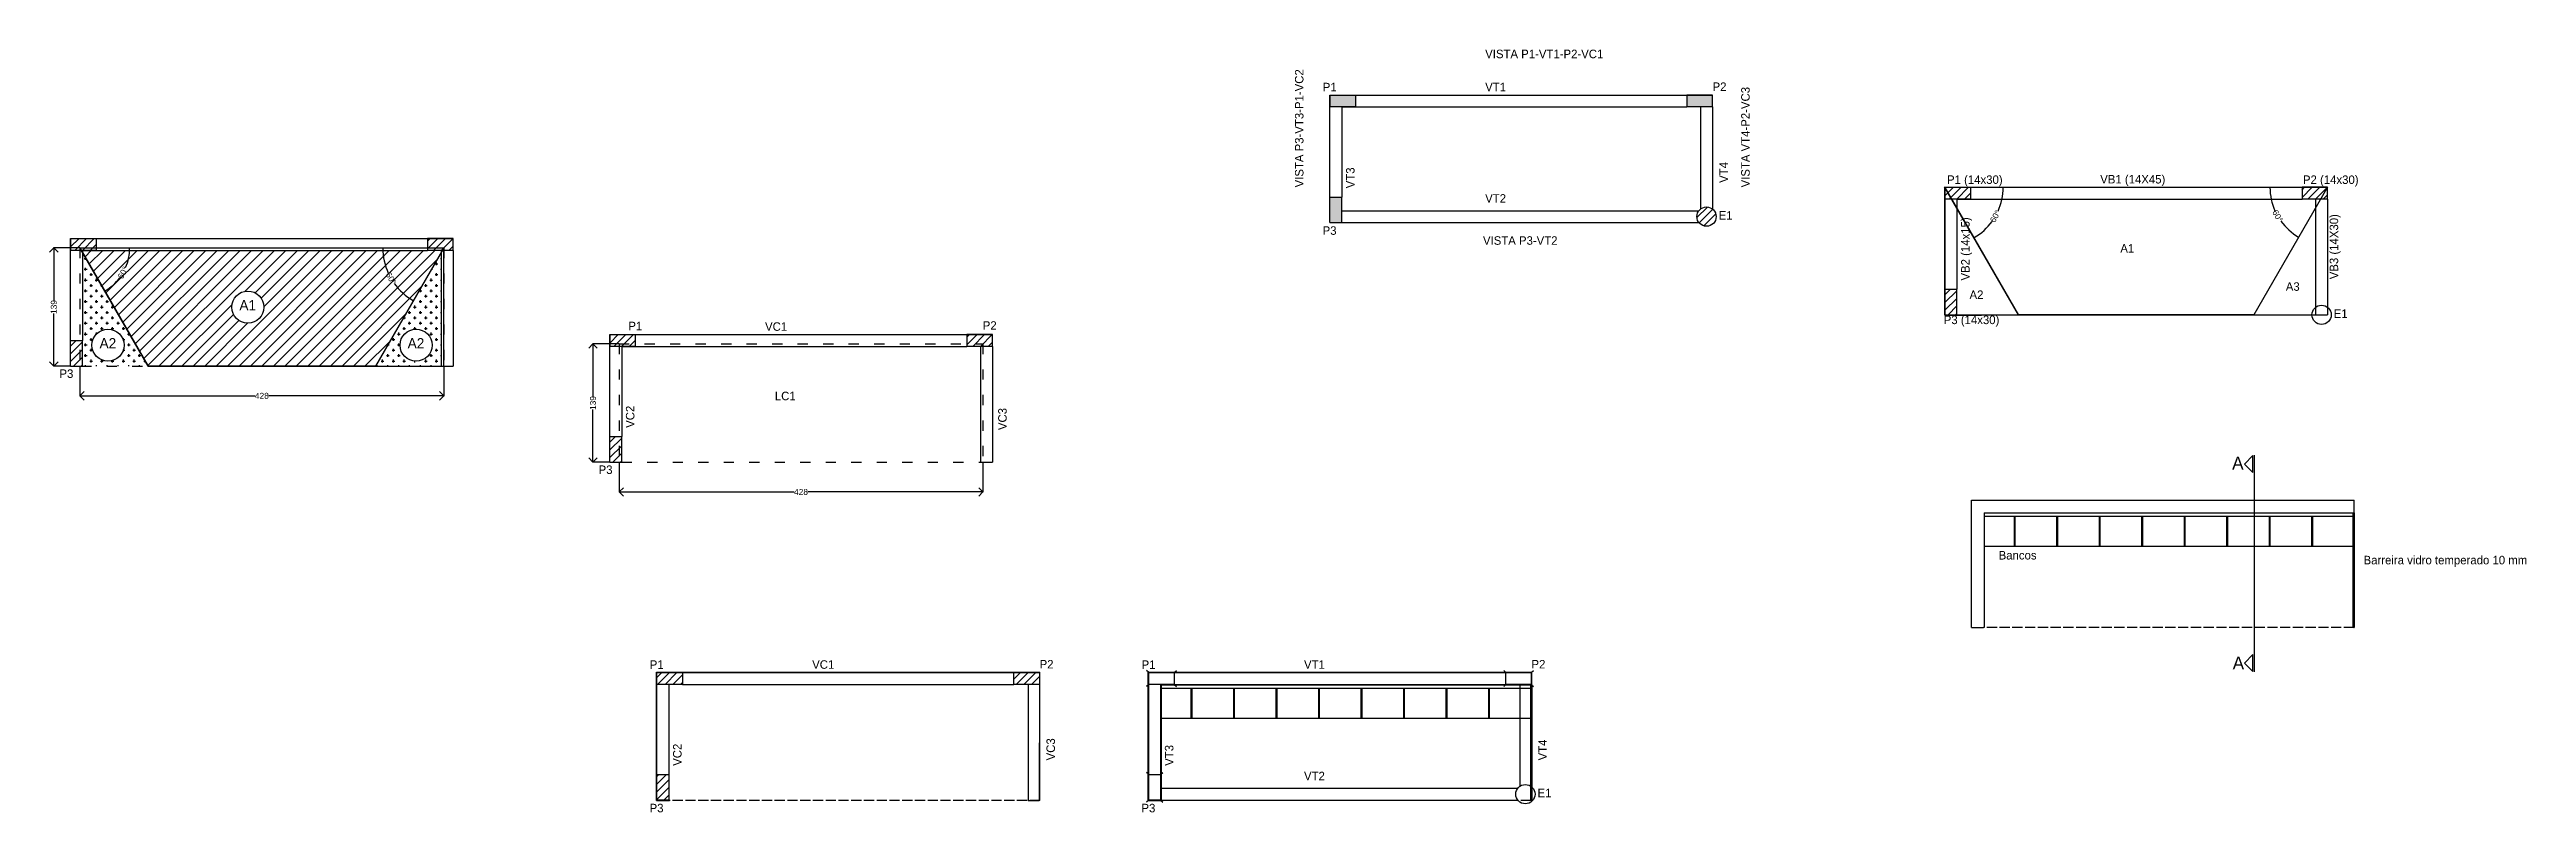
# Model space of a CAD drawing. Header units: centimetres. Extents: x -7745 to 1402, y 487 to 2935.
# Drawn here: x -6931 to -4017, y 917 to 1814 of the extents above; entities that cross this region are included whole.
import ezdxf

# ---------------------------------------------------------------- set-up
doc = ezdxf.new("R2010")
doc.units = ezdxf.units.CM
doc.linetypes.add('ACAD_ISO02W100', pattern=[15, 12, -3])
doc.linetypes.add('ACAD_ISO03W100', pattern=[30, 12, -18])
doc.layers.add('A-ANNO-DIMS', color=7, linetype='Continuous', lineweight=30)
for name, color, linetype in [('ARQUITETURA', 253, 'Continuous'), ('CARIMBO', 250, 'Continuous'), ('Cota', 5, 'Continuous'), ('PEÇAS ESTRUTURAIS', 1, 'Continuous')]:
    doc.layers.add(name, color=color, linetype=linetype)
doc.styles.add('Arial_1', font='arial.ttf', dxfattribs={"height": 7})
doc.styles.add('Century Gothic_B', font='GOTHICB.TTF', dxfattribs={"height": 0.15})
doc.dimstyles.get("Standard").update_dxf_attribs({"dimtxt": 7, "dimasz": 0.3, "dimexe": 0.18, "dimexo": 0.0625, "dimgap": 0.09, "dimtad": 0, "dimdec": 0, "dimzin": 0, "dimdsep": 46, "dimtxsty": 'Arial_1', "dimcen": 0.09, "dimadec": 0, "dimazin": 0, "dimtfac": 1, "dimtdec": 0, "dimtofl": 0, "dimtmove": 0, "dimatfit": 3, "dimfxl": 1, "dimtolj": 1, "dimtzin": 0, "dimarcsym": 2})

msp = doc.modelspace()

# ---------------------------------------------------------------- texts
at = {"layer": 'CARIMBO', "attachment_point": 1, "style": 'Century Gothic_B'}
for s, width, heights, insert, char_height in [('{\\fCentury Gothic|b0|i0|c0|p34;VISTA \\C5;P1-VT1-P2-VC1}', 152.68347, [0], (-5241.941, 1813.938), 10), ('{\\fCentury Gothic|b0|i0|c0|p34;P1}', 65.78407, [0], (-5432.983, 1774.951), 10), ('{\\fCentury Gothic|b0|i0|c0|p34;VT1}', 82.61498, [0], (-5241.941, 1775.05), 10), ('{\\fCentury Gothic|b0|i0|c0|p34;P2}', 68.20862, [0], (-4974.41, 1775.414), 10), ('{\\fCentury Gothic|b0|i0|c0|p34;P1 (14x30)}', 65.78407, [0], (-4698.692, 1666.084), 10), ('{\\fCentury Gothic|b0|i0|c0|p34;VB1 (14X45)}', 82.61498, [0], (-4518.485, 1666.569), 10), ('{\\fCentury Gothic|b0|i0|c0|p34;P2 (14x30)}', 68.20862, [0], (-4280.011, 1666.022), 10), ('{\\fCentury Gothic|b0|i0|c0|p34;VT2}', 82.61498, [0], (-5241.941, 1643.975), 10), ('{\\fCentury Gothic|b0|i0|c0|p34;P3}', 69.32683, [0], (-5433.162, 1606.234), 10), ('{\\fCentury Gothic|b0|i0|c0|p34;E1}', 48.98967, [0], (-4967.289, 1624.024), 10), ('{\\fCentury Gothic|b0|i0|c0|p34;VISTA \\C5;P3-VT2}', 152.68347, [0], (-5244.539, 1594.505), 10), ('{\\fCentury Gothic|b0|i0|c0|p34;A1}', 82.61498, [0], (-4494.829, 1585.286), 10), ('{\\fCentury Gothic|b0|i0|c0|p34;A2}', 82.61498, [0], (-4672.221, 1530.796), 10), ('{\\fCentury Gothic|b0|i0|c0|p34;A3}', 82.61498, [0], (-4300.2, 1540.363), 10), ('{\\fCentury Gothic|b0|i0|c0|p34;P3 (14x30)}', 69.32683, [0], (-4702.54, 1501.2), 10), ('{\\fCentury Gothic|b0|i0|c0|p34;E1}', 48.98967, [0], (-4243.832, 1508.543), 10), ('{\\fCentury Gothic|b0|i0|c0|p34;A}', 48.98967, [0], (-4363.293, 1335.21), 15), ('\\pxqj;{\\fCentury Gothic|b0|i0|c0|p34;Bancos}', 184.97012, [35.795], (-4637.952, 1224.355), 10), ('\\pxqj;{\\fCentury Gothic|b0|i0|c0|p34;Barreira vidro temperado 10 mm}', 184.97012, [35.795], (-4208.724, 1218.694), 10), ('{\\fCentury Gothic|b0|i0|c0|p34;A}', 48.98967, [0], (-4362.645, 1100.182), 15)]:
    msp.add_mtext_dynamic_manual_height_columns(s, width=width, gutter_width=1, heights=heights, dxfattribs=dict(at, insert=insert, char_height=char_height))
at = {"layer": 'CARIMBO', "char_height": 10, "attachment_point": 1, "rotation": 90, "style": 'Century Gothic_B'}
for s, width, insert in [('{\\fCentury Gothic|b0|i0|c0|p34;VISTA \\C5;P3-VT3-P1-VC2}', 152.68347, (-5465.693, 1651.956)), ('{\\fCentury Gothic|b0|i0|c0|p34;VISTA \\C5;VT4-P2-VC3}', 152.68347, (-4940.806, 1651.956)), ('{\\fCentury Gothic|b0|i0|c0|p34;VT3}', 129.04136, (-5405.593, 1650.927)), ('{\\fCentury Gothic|b0|i0|c0|p34;VT4}', 79.21092, (-4966.363, 1657.315)), ('{\\fCentury Gothic|b0|i0|c0|p34;VB2 (14x15)}', 129.04136, (-4682.136, 1542.446)), ('{\\fCentury Gothic|b0|i0|c0|p34;VB3 (14X30)}', 79.21092, (-4248.595, 1543.946))]:
    msp.add_mtext_dynamic_manual_height_columns(s, width=width, gutter_width=1, heights=[0], dxfattribs=dict(at, insert=insert))
at = {"layer": 'CARIMBO', "color": 18, "true_color": 0x000000, "attachment_point": 1, "style": 'Century Gothic_B'}
for s, width, insert, char_height in [('{\\fCentury Gothic|b0|i0|c0|p34;A1}', 82.61498, (-6707.323, 1519.46), 12), ('{\\fCentury Gothic|b0|i0|c0|p34;P1}', 65.78407, (-6249.783, 1493.995), 10), ('{\\fCentury Gothic|b0|i0|c0|p34;VC1}', 82.61498, (-6089.015, 1493.314), 10), ('{\\fCentury Gothic|b0|i0|c0|p34;P2}', 68.20862, (-5832.934, 1494.556), 10), ('{\\fCentury Gothic|b0|i0|c0|p34;A2}', 82.61498, (-6871.799, 1474.697), 12), ('{\\fCentury Gothic|b0|i0|c0|p34;A2}', 82.61498, (-6509.417, 1474.687), 12), ('{\\fCentury Gothic|b0|i0|c0|p34;P3}', 69.32683, (-6918.991, 1437.922), 10), ('{\\fCentury Gothic|b0|i0|c0|p34;LC1}', 82.61498, (-6077.491, 1411.706), 10), ('{\\fCentury Gothic|b0|i0|c0|p34;P3}', 69.32683, (-6284.767, 1324.96), 10)]:
    msp.add_mtext_dynamic_manual_height_columns(s, width=width, gutter_width=1, heights=[0], dxfattribs=dict(at, insert=insert, char_height=char_height))
at = {"layer": 'CARIMBO', "color": 18, "true_color": 0x000000, "char_height": 10, "attachment_point": 1, "rotation": 90, "style": 'Century Gothic_B'}
for s, width, insert in [('{\\fCentury Gothic|b0|i0|c0|p34;VC2}', 129.04136, (-6252.667, 1369.191)), ('{\\fCentury Gothic|b0|i0|c0|p34;VC3}', 79.21092, (-5814.771, 1366.545))]:
    msp.add_mtext_dynamic_manual_height_columns(s, width=width, gutter_width=1, heights=[0], dxfattribs=dict(at, insert=insert))
at = {"layer": 'CARIMBO', "lineweight": -3, "char_height": 10, "attachment_point": 1, "style": 'Century Gothic_B'}
for s, width, insert in [('{\\fCentury Gothic|b0|i0|c0|p34;P1}', 65.78407, (-6224.604, 1095.754)), ('{\\fCentury Gothic|b0|i0|c0|p34;VC1}', 82.61498, (-6033.562, 1095.853)), ('{\\fCentury Gothic|b0|i0|c0|p34;P2}', 68.20862, (-5766.031, 1096.217)), ('{\\fCentury Gothic|b0|i0|c0|p34;P1}', 65.78407, (-5646.066, 1095.754)), ('{\\fCentury Gothic|b0|i0|c0|p34;VT1}', 82.61498, (-5455.024, 1095.853)), ('{\\fCentury Gothic|b0|i0|c0|p34;P2}', 68.20862, (-5187.493, 1096.217)), ('{\\fCentury Gothic|b0|i0|c0|p34;VT2}', 82.61498, (-5455.024, 964.778)), ('{\\fCentury Gothic|b0|i0|c0|p34;E1}', 48.98967, (-5180.372, 944.827)), ('{\\fCentury Gothic|b0|i0|c0|p34;P3}', 69.32683, (-6224.783, 927.036)), ('{\\fCentury Gothic|b0|i0|c0|p34;P3}', 69.32683, (-5646.246, 927.036))]:
    msp.add_mtext_dynamic_manual_height_columns(s, width=width, gutter_width=1, heights=[0], dxfattribs=dict(at, insert=insert))
at = {"layer": 'CARIMBO', "lineweight": -3, "char_height": 10, "attachment_point": 1, "rotation": 90, "style": 'Century Gothic_B'}
for s, width, insert in [('{\\fCentury Gothic|b0|i0|c0|p34;VC2}', 129.04136, (-6197.214, 971.73)), ('{\\fCentury Gothic|b0|i0|c0|p34;VC3}', 79.21092, (-5757.984, 978.118)), ('{\\fCentury Gothic|b0|i0|c0|p34;VT3}', 129.04136, (-5618.676, 971.73)), ('{\\fCentury Gothic|b0|i0|c0|p34;VT4}', 79.21092, (-5179.446, 978.118))]:
    msp.add_mtext_dynamic_manual_height_columns(s, width=width, gutter_width=1, heights=[0], dxfattribs=dict(at, insert=insert))

# ---------------------------------------------------------------- blocks, each defined once
blk = doc.blocks.new('*D59')
at = {"layer": 'Cota', "color": 0, "lineweight": -2, "transparency": 16777216}
for start, end in [(335.8562, 359.7486), (300.2514, 324.1438)]:
    blk.add_arc((-4701.1, 1652.1), 68.4, start, end, dxfattribs=at)
at = {"layer": 'Cota', "color": 0, "transparency": 16777216}
for points in [[(-4632.8, 1651.8), (-4632.7, 1651.8), (-4632.8, 1652.1)], [(-4666.7, 1593), (-4666.7, 1593.1), (-4666.9, 1592.9)]]:
    blk.add_solid(points, dxfattribs=at)
at = {"layer": 'Defpoints', "color": 0, "transparency": 16777216}
for p in [(-4701.1, 1652.1), (-4701.1, 1652.1), (-4251.1, 1652.1), (-4648.8, 1608.2), (-4614.5, 1502.1)]:
    blk.add_point(p, dxfattribs=at)
at = {"layer": 'Cota', "color": 0, "transparency": 16777216, "insert": (-4641.9, 1617.9), "char_height": 7, "attachment_point": 5, "rotation": 60, "style": 'Arial_1'}
blk.add_mtext('\\A1;60°', dxfattribs=at)
blk = doc.blocks.new('*D60')
at = {"layer": 'Cota', "color": 0, "lineweight": -2, "transparency": 16777216}
for start, end in [(180.2537, 204.0897), (215.9103, 239.7463)]:
    blk.add_arc((-4251.1, 1652.1), 67.7, start, end, dxfattribs=at)
at = {"layer": 'Cota', "color": 0, "transparency": 16777216}
for points in [[(-4318.9, 1651.8), (-4318.8, 1651.8), (-4318.9, 1652.1)], [(-4285.2, 1593.7), (-4285.3, 1593.6), (-4285, 1593.5)]]:
    blk.add_solid(points, dxfattribs=at)
at = {"layer": 'Defpoints', "color": 0, "transparency": 16777216}
for p in [(-4701.1, 1652.1), (-4251.1, 1652.1), (-4251.1, 1652.1), (-4314.8, 1629), (-4337.7, 1502.1)]:
    blk.add_point(p, dxfattribs=at)
at = {"layer": 'Cota', "color": 0, "transparency": 16777216, "insert": (-4309.8, 1618.3), "char_height": 7, "attachment_point": 5, "rotation": 300, "style": 'Arial_1'}
blk.add_mtext('\\A1;60°', dxfattribs=at)
blk = doc.blocks.new('_Open90')
at = {"color": 0, "linetype": 'ByBlock', "lineweight": -2}
for p, q in [((0, 0), (-1, 0)), ((-0.5, 0.5), (0, 0)), ((0, 0), (-0.5, -0.5))]:
    blk.add_line(p, q, dxfattribs=at)
blk = doc.blocks.new('*D89')
at = {"layer": 'Cota', "color": 0, "lineweight": -2, "transparency": 16777216}
for p, q in [((-6260.7, 1467.9), (-6291.6, 1467.9)), ((-6291.4, 1457.9), (-6291.4, 1405.9)), ((-6291.4, 1338.9), (-6291.4, 1390.9)), ((-6271.7, 1328.9), (-6291.6, 1328.9))]:
    blk.add_line(p, q, dxfattribs=at)
at = {"layer": 'Defpoints', "color": 0, "transparency": 16777216}
for p in [(-6291.4, 1467.9), (-6260.7, 1467.9), (-6271.7, 1328.9)]:
    blk.add_point(p, dxfattribs=at)
at = {"layer": 'Cota', "color": 0, "lineweight": -2, "transparency": 16777216, "xscale": 10, "yscale": 10, "zscale": 10}
for p, rotation in [((-6291.4, 1467.9), 90), ((-6291.4, 1328.9), 270)]:
    blk.add_blockref('_Open90', p, dxfattribs=dict(at, rotation=rotation))
at = {"layer": 'Cota', "color": 0, "transparency": 16777216, "insert": (-6291.4, 1398.4), "char_height": 7, "attachment_point": 5, "rotation": 90, "style": 'Arial_1'}
blk.add_mtext('\\A1;139', dxfattribs=at)
blk = doc.blocks.new('*D90')
at = {"layer": 'Cota', "color": 0, "lineweight": -2, "transparency": 16777216}
for p, q in [((-6260.7, 1328.8), (-6260.7, 1293.6)), ((-5832.7, 1328.8), (-5832.7, 1293.6)), ((-6250.7, 1293.8), (-6054.6, 1293.8)), ((-5842.7, 1293.8), (-6038.7, 1293.8))]:
    blk.add_line(p, q, dxfattribs=at)
at = {"layer": 'Defpoints', "color": 0, "transparency": 16777216}
for p in [(-6260.7, 1328.9), (-5832.7, 1328.9), (-5832.7, 1293.8)]:
    blk.add_point(p, dxfattribs=at)
at = {"layer": 'Cota', "color": 0, "lineweight": -2, "transparency": 16777216, "xscale": 10, "yscale": 10, "zscale": 10, "rotation": 180}
blk.add_blockref('_Open90', (-6260.7, 1293.8), dxfattribs=at)
at = {"layer": 'Cota', "color": 0, "lineweight": -2, "transparency": 16777216, "xscale": 10, "yscale": 10, "zscale": 10}
blk.add_blockref('_Open90', (-5832.7, 1293.8), dxfattribs=at)
at = {"layer": 'Cota', "color": 0, "transparency": 16777216, "insert": (-6046.7, 1293.8), "char_height": 7, "attachment_point": 5, "style": 'Arial_1'}
blk.add_mtext('\\A1;428', dxfattribs=at)
blk = doc.blocks.new('*D94')
at = {"layer": 'Cota', "color": 0, "lineweight": -2, "transparency": 16777216}
for p, q in [((-6894.9, 1580.8), (-6925.8, 1580.8)), ((-6925.6, 1570.8), (-6925.6, 1518.8)), ((-6925.6, 1451.8), (-6925.6, 1503.8)), ((-6905.9, 1441.8), (-6925.8, 1441.8))]:
    blk.add_line(p, q, dxfattribs=at)
at = {"layer": 'Defpoints', "color": 0, "transparency": 16777216}
for p in [(-6925.6, 1580.8), (-6894.9, 1580.8), (-6905.9, 1441.8)]:
    blk.add_point(p, dxfattribs=at)
at = {"layer": 'Cota', "color": 0, "lineweight": -2, "transparency": 16777216, "xscale": 10, "yscale": 10, "zscale": 10}
for p, rotation in [((-6925.6, 1580.8), 90), ((-6925.6, 1441.8), 270)]:
    blk.add_blockref('_Open90', p, dxfattribs=dict(at, rotation=rotation))
at = {"layer": 'Cota', "color": 0, "transparency": 16777216, "insert": (-6925.6, 1511.3), "char_height": 7, "attachment_point": 5, "rotation": 90, "style": 'Arial_1'}
blk.add_mtext('\\A1;139', dxfattribs=at)
blk = doc.blocks.new('*D95')
at = {"layer": 'Cota', "color": 0, "lineweight": -2, "transparency": 16777216}
for p, q in [((-6894.9, 1441.8), (-6894.9, 1406.6)), ((-6466.9, 1441.8), (-6466.9, 1406.6)), ((-6884.9, 1406.8), (-6688.9, 1406.8)), ((-6476.9, 1406.8), (-6672.9, 1406.8))]:
    blk.add_line(p, q, dxfattribs=at)
at = {"layer": 'Defpoints', "color": 0, "transparency": 16777216}
for p in [(-6894.9, 1441.8), (-6466.9, 1441.8), (-6466.9, 1406.8)]:
    blk.add_point(p, dxfattribs=at)
at = {"layer": 'Cota', "color": 0, "lineweight": -2, "transparency": 16777216, "xscale": 10, "yscale": 10, "zscale": 10, "rotation": 180}
blk.add_blockref('_Open90', (-6894.9, 1406.8), dxfattribs=at)
at = {"layer": 'Cota', "color": 0, "lineweight": -2, "transparency": 16777216, "xscale": 10, "yscale": 10, "zscale": 10}
blk.add_blockref('_Open90', (-6466.9, 1406.8), dxfattribs=at)
at = {"layer": 'Cota', "color": 0, "transparency": 16777216, "insert": (-6680.9, 1406.8), "char_height": 7, "attachment_point": 5, "style": 'Arial_1'}
blk.add_mtext('\\A1;428', dxfattribs=at)
blk = doc.blocks.new('*D96')
at = {"layer": 'A-ANNO-DIMS', "color": 0, "lineweight": -2, "transparency": 16777216}
for start, end in [(336.8424, 359.7064), (300.2936, 323.1576)]:
    blk.add_arc((-6894.9, 1580.8), 58.5, start, end, dxfattribs=at)
at = {"layer": 'A-ANNO-DIMS', "color": 0, "transparency": 16777216}
for points in [[(-6836.4, 1580.5), (-6836.3, 1580.5), (-6836.3, 1580.8)], [(-6865.3, 1530.2), (-6865.4, 1530.3), (-6865.6, 1530.1)]]:
    blk.add_solid(points, dxfattribs=at)
at = {"layer": 'Defpoints', "color": 0, "transparency": 16777216}
for p in [(-6894.9, 1580.8), (-6894.9, 1580.8), (-6466.9, 1580.8), (-6850, 1543.2), (-6844.9, 1494.2)]:
    blk.add_point(p, dxfattribs=at)
at = {"layer": 'A-ANNO-DIMS', "color": 0, "transparency": 16777216, "insert": (-6844.2, 1551.6), "char_height": 7, "attachment_point": 5, "rotation": 60, "style": 'Arial_1'}
blk.add_mtext('\\A1;60°', dxfattribs=at)
blk = doc.blocks.new('*D97')
at = {"layer": 'A-ANNO-DIMS', "color": 0, "lineweight": -2, "transparency": 16777216}
for start, end in [(180.2397, 204.4183), (215.5817, 239.7603)]:
    blk.add_arc((-6466.9, 1580.8), 71.7, start, end, dxfattribs=at)
at = {"layer": 'A-ANNO-DIMS', "color": 0, "transparency": 16777216}
for points in [[(-6538.6, 1580.5), (-6538.5, 1580.5), (-6538.6, 1580.8)], [(-6503, 1518.9), (-6503, 1518.8), (-6502.7, 1518.7)]]:
    blk.add_solid(points, dxfattribs=at)
at = {"layer": 'Defpoints', "color": 0, "transparency": 16777216}
for p in [(-6894.9, 1580.8), (-6466.9, 1580.8), (-6466.9, 1580.8), (-6534.3, 1556.3), (-6547.1, 1441.8)]:
    blk.add_point(p, dxfattribs=at)
at = {"layer": 'A-ANNO-DIMS', "color": 0, "transparency": 16777216, "insert": (-6529, 1545), "char_height": 7, "attachment_point": 5, "rotation": 300, "style": 'Arial_1'}
blk.add_mtext('\\A1;60°', dxfattribs=at)

# ---------------------------------------------------------------- dimensions: what is measured, and where the dimension line sits
at = {"layer": 'A-ANNO-DIMS'}
for base, line2, picture, middle in [((-6850.031, 1543.197), ((-6894.882, 1580.831), (-6844.882, 1494.229)), '*D96', (-6844.178, 1551.557)), ((-6534.273, 1556.303), ((-6466.882, 1580.831), (-6547.134, 1441.831)), '*D97', (-6528.99, 1544.973))]:
    dim = msp.add_angular_dim_2l(base=base, line1=((-6894.882, 1580.831), (-6466.882, 1580.831)), line2=line2, dimstyle='Standard', dxfattribs=at)
    dim.commit()
    dim.dimension.update_dxf_attribs({"geometry": picture, "text_midpoint": middle})
at = {"layer": 'Cota'}
for base, line2, picture, middle in [((-4648.756, 1608.18), ((-4701.127, 1652.124), (-4614.524, 1502.124)), '*D59', (-4641.921, 1617.942)), ((-4314.783, 1628.956), ((-4251.127, 1652.124), (-4337.729, 1502.124)), '*D60', (-4309.793, 1618.254))]:
    dim = msp.add_angular_dim_2l(base=base, line1=((-4701.127, 1652.124), (-4251.127, 1652.124)), line2=line2, dimstyle='Standard', dxfattribs=at)
    dim.commit()
    dim.dimension.update_dxf_attribs({"geometry": picture, "text_midpoint": middle})
at = {"layer": 'Cota', "color": 1}
for base, p1, p2, picture, middle in [((-6925.641, 1580.831), (-6905.882, 1441.831), (-6894.882, 1580.831), '*D94', (-6925.641, 1511.331)), ((-6291.417, 1467.869), (-6271.658, 1328.869), (-6260.658, 1467.869), '*D89', (-6291.417, 1398.369))]:
    dim = msp.add_linear_dim(base=base, p1=p1, p2=p2, angle=90, dimstyle='Standard', override={"dimasz": 10, "dimblk1": 'Open90', "dimblk2": 'Open90', "dimsah": 1}, dxfattribs=at)
    dim.commit()
    dim.dimension.update_dxf_attribs({"geometry": picture, "text_midpoint": middle})
for base, p1, p2, picture, middle in [((-6466.882, 1406.757), (-6894.882, 1441.831), (-6466.882, 1441.831), '*D95', (-6680.882, 1406.757)), ((-5832.658, 1293.795), (-6260.658, 1328.869), (-5832.658, 1328.869), '*D90', (-6046.658, 1293.795))]:
    dim = msp.add_linear_dim(base=base, p1=p1, p2=p2, dimstyle='Standard', override={"dimasz": 10, "dimblk1": 'Open90', "dimblk2": 'Open90', "dimsah": 1}, dxfattribs=at)
    dim.commit()
    dim.dimension.update_dxf_attribs({"geometry": picture, "text_midpoint": middle})

# ---------------------------------------------------------------- hatches: boundary and pattern name
at = {"layer": 'A-ANNO-DIMS'}
h = msp.add_hatch(dxfattribs=at)
h.set_pattern_fill('ANSI31', color=1, scale=2)
edge = h.paths.add_edge_path()
edge.add_arc((-4981.583, 1617.605), 11.328, 0, 360)
at = {"layer": 'A-ANNO-DIMS', "true_color": 0xcd6928}
h = msp.add_hatch(dxfattribs=at)
h.set_pattern_fill('ANSI31', color=32, scale=3)
h.paths.add_polyline_path([(-6469.882, 1575.635), (-6469.882, 1577.831), (-6485.882, 1577.831), (-6891.882, 1577.831), (-6891.882, 1575.635), (-6814.63, 1441.831), (-6547.134, 1441.831)])
h.paths.add_polyline_path([(-6716.281, 1511.194, -1), (-6678.541, 1511.194, -1)], flags=16)
h.paths.add_polyline_path([(-6842.39, 1540.129), (-6833.246, 1555.966), (-6845.738, 1563.179), (-6854.882, 1547.341)], flags=24)
h.paths.add_polyline_path([(-6539.781, 1549.139), (-6530.637, 1533.301), (-6518.144, 1540.514), (-6527.288, 1556.351)], flags=24)
h.paths.add_polyline_path([(-6710.723, 1500.781), (-6683.105, 1500.781), (-6683.105, 1526.686), (-6710.723, 1526.686)], flags=8)
at = {"layer": 'A-ANNO-DIMS', "true_color": 0x93278f}
h = msp.add_hatch(dxfattribs=at)
h.set_pattern_fill('CROSS', color=217)
h.paths.add_polyline_path([(-6891.882, 1575.635), (-6891.882, 1471.831), (-6891.882, 1441.831), (-6814.63, 1441.831)])
h.paths.add_polyline_path([(-6843.017, 1466.43, -1), (-6880.757, 1466.43, -1)], flags=16)
h.paths.add_polyline_path([(-6875.198, 1455.716), (-6847.581, 1455.716), (-6847.581, 1481.621), (-6875.198, 1481.621)], flags=8)
h = msp.add_hatch(dxfattribs=at)
h.set_pattern_fill('CROSS', color=217)
h.paths.add_polyline_path([(-6469.882, 1575.635), (-6547.134, 1441.831), (-6469.882, 1441.831)])
h.paths.add_polyline_path([(-6480.635, 1466.42, -1), (-6518.375, 1466.42, -1)], flags=16)
h.paths.add_polyline_path([(-6512.817, 1455.706), (-6485.199, 1455.706), (-6485.199, 1481.611), (-6512.817, 1481.611)], flags=8)
at = {"layer": 'A-ANNO-DIMS'}
h = msp.add_hatch(dxfattribs=at)
h.set_pattern_fill('ANSI31', color=4, scale=0.3)
h.paths.add_polyline_path([(-4220.905, 1269.23), (-4219.905, 1269.23), (-4219.905, 1134.23), (-4220.905, 1134.23)])
h = msp.add_hatch(dxfattribs=at)
h.set_pattern_fill('ANSI31', color=1, scale=2)
h.paths.add_polyline_path([(-6216.204, 1081.408), (-6186.204, 1081.408), (-6186.204, 1067.408), (-6216.204, 1067.408)])
h.paths.add_polyline_path([(-5796.204, 1081.408), (-5766.204, 1081.408), (-5766.204, 1067.408), (-5796.204, 1067.408)])
h.paths.add_polyline_path([(-6202.204, 961.408), (-6202.204, 931.408), (-6216.204, 931.408), (-6216.204, 961.408)])
at = {"layer": 'A-ANNO-DIMS', "lineweight": -3}
h = msp.add_hatch(dxfattribs=at)
h.set_pattern_fill('ANSI31', color=4, scale=0.3)
h.set_pattern_definition([(45, (-968.2615, -202.3227), (-0.6735192, 0.6735192), [])])
h.paths.add_polyline_path([(-5188.167, 1066.908), (-5187.167, 1066.908), (-5187.167, 930.924), (-5188.167, 930.924)])
at = {"layer": 'CARIMBO'}
h = msp.add_hatch(color=1, dxfattribs=at)
h.dxf.hatch_style = 1
h.paths.add_polyline_path([(-5394.583, 1760.605), (-5424.583, 1760.605), (-5424.583, 1746.605), (-5394.583, 1746.605)])
h.paths.add_polyline_path([(-5410.583, 1640.605), (-5424.583, 1640.605), (-5424.583, 1610.605), (-5410.583, 1610.605)])
h.paths.add_polyline_path([(-4974.583, 1760.605), (-5004.583, 1760.605), (-5004.583, 1746.605), (-4974.583, 1746.605)])
h = msp.add_hatch(dxfattribs=at)
h.set_pattern_fill('ANSI31', color=1, scale=2)
h.set_pattern_definition([(45, (-1125.2747, 0.525), (-4.490128, 4.490128), [])])
h.paths.add_polyline_path([(-4671.127, 1652.124), (-4701.127, 1652.124), (-4701.127, 1638.124), (-4671.127, 1638.124)])
h.paths.add_polyline_path([(-4687.127, 1532.124), (-4701.127, 1532.124), (-4701.127, 1502.124), (-4687.127, 1502.124)])
h.paths.add_polyline_path([(-4251.127, 1652.124), (-4281.127, 1652.124), (-4281.127, 1638.124), (-4251.127, 1638.124)])
at = {"layer": 'CARIMBO', "true_color": 0x000000}
h = msp.add_hatch(dxfattribs=at)
h.set_pattern_fill('ANSI31', color=18, scale=2)
h.set_pattern_definition([(45, (-3330.03, -59.769), (-4.490128, 4.490128), [])])
h.paths.add_polyline_path([(-6875.882, 1591.831), (-6905.882, 1591.831), (-6905.882, 1577.831), (-6875.882, 1577.831)])
h.paths.add_polyline_path([(-6891.882, 1471.831), (-6905.882, 1471.831), (-6905.882, 1441.831), (-6891.882, 1441.831)])
h.paths.add_polyline_path([(-6455.882, 1591.831), (-6485.882, 1591.831), (-6485.882, 1577.831), (-6455.882, 1577.831)])
h = msp.add_hatch(dxfattribs=at)
h.set_pattern_fill('ANSI31', color=18, scale=2)
h.set_pattern_definition([(45, (-2695.8054, -172.731), (-4.490128, 4.490128), [])])
h.paths.add_polyline_path([(-6241.658, 1478.869), (-6271.658, 1478.869), (-6271.658, 1464.869), (-6241.658, 1464.869)])
h.paths.add_polyline_path([(-6257.658, 1358.869), (-6271.658, 1358.869), (-6271.658, 1328.869), (-6257.658, 1328.869)])
h.paths.add_polyline_path([(-5821.658, 1478.869), (-5851.658, 1478.869), (-5851.658, 1464.869), (-5821.658, 1464.869)])

# ---------------------------------------------------------------- linework, layer by layer
at = {"layer": 'A-ANNO-DIMS'}
for points in [[(-6894.882, 1580.831), (-6814.63, 1441.831)], [(-6894.882, 1580.831), (-6466.882, 1580.831), (-6547.134, 1441.831), (-6814.63, 1441.831), (-6894.882, 1580.831)], [(-6466.882, 1580.831), (-6547.134, 1441.831)], [(-6547.134, 1441.831), (-6466.882, 1441.831), (-6466.882, 1580.831), (-6547.134, 1441.831)], [(-6814.63, 1441.831), (-6547.134, 1441.831)]]:
    msp.add_lwpolyline(points, dxfattribs=at)
at = {"layer": 'A-ANNO-DIMS', "color": 4, "lineweight": -2}
msp.add_lwpolyline([(-4220.905, 1269.23), (-4219.905, 1269.23), (-4219.905, 1134.23), (-4220.905, 1134.23)], close=True, dxfattribs=at)
at = {"layer": 'A-ANNO-DIMS', "color": 1, "lineweight": -3}
for points in [[(-6216.204, 1081.408), (-6186.204, 1081.408), (-6186.204, 1067.408), (-6216.204, 1067.408)], [(-5796.204, 1081.408), (-5766.204, 1081.408), (-5766.204, 1067.408), (-5796.204, 1067.408)], [(-5637.667, 1081.408), (-5607.667, 1081.408), (-5607.667, 1067.408), (-5637.667, 1067.408)], [(-5217.667, 1081.408), (-5187.667, 1081.408), (-5187.667, 1067.408), (-5217.667, 1067.408)], [(-6202.204, 961.408), (-6202.204, 931.408), (-6216.204, 931.408), (-6216.204, 961.408)], [(-5623.666, 961.408), (-5623.666, 931.408), (-5637.667, 931.408), (-5637.667, 961.408)]]:
    msp.add_lwpolyline(points, close=True, dxfattribs=at)
for points in [[(-5637.667, 1081.408), (-5640.167, 1083.908)], [(-5607.667, 1081.408), (-5605.167, 1083.908)], [(-5217.667, 1081.408), (-5220.167, 1083.908)], [(-5187.667, 1081.408), (-5185.167, 1083.908)], [(-5637.667, 1067.408), (-5640.167, 1064.908)], [(-5607.667, 1067.408), (-5605.167, 1064.907)], [(-5217.667, 1067.408), (-5220.167, 1064.908)], [(-5187.667, 1067.408), (-5185.167, 1064.907)], [(-5637.666, 961.408), (-5640.166, 963.908)], [(-5623.666, 961.408), (-5621.166, 963.908)], [(-5779.704, 930.924), (-5766.704, 930.924)], [(-5637.667, 931.408), (-5640.167, 928.908)], [(-5623.666, 931.408), (-5621.166, 928.908)]]:
    msp.add_lwpolyline(points, dxfattribs=at)
at = {"layer": 'A-ANNO-DIMS', "color": 4, "lineweight": -3}
msp.add_lwpolyline([(-5188.167, 1066.908), (-5187.167, 1066.908), (-5187.167, 930.924), (-5188.167, 930.924)], close=True, dxfattribs=at)
at = {"layer": 'A-ANNO-DIMS'}
for centre in [(-6697.411, 1511.194), (-6861.887, 1466.43), (-6499.505, 1466.42)]:
    msp.add_circle(centre, 18.87, dxfattribs=at)
at = {"layer": 'ARQUITETURA'}
for p, q in [((-5424.583, 1610.605), (-5424.583, 1760.605)), ((-5424.583, 1760.605), (-4974.583, 1760.605)), ((-5410.583, 1746.605), (-5410.583, 1640.605)), ((-5410.583, 1746.605), (-5004.583, 1746.605)), ((-4988.583, 1746.605), (-4988.583, 1626.512)), ((-4974.583, 1746.605), (-4974.583, 1626.512)), ((-4701.127, 1502.124), (-4701.127, 1652.124)), ((-4701.127, 1652.124), (-4251.127, 1652.124)), ((-4687.127, 1638.124), (-4687.127, 1532.124)), ((-4687.127, 1638.124), (-4281.127, 1638.124)), ((-4265.127, 1638.124), (-4265.127, 1502.124)), ((-4251.127, 1638.124), (-4251.127, 1502.124)), ((-5410.583, 1624.605), (-4990.49, 1624.605)), ((-5410.583, 1610.605), (-4990.49, 1610.605)), ((-4687.127, 1502.124), (-4265.127, 1502.124)), ((-4265.127, 1502.124), (-4251.127, 1502.124))]:
    msp.add_line(p, q, dxfattribs=at)
at = {"layer": 'ARQUITETURA', "color": 18, "true_color": 0x000000}
for p, q in [((-6905.882, 1441.831), (-6905.882, 1591.831)), ((-6905.882, 1591.831), (-6455.882, 1591.831)), ((-6891.882, 1577.831), (-6891.882, 1471.831)), ((-6891.882, 1577.831), (-6485.882, 1577.831)), ((-6469.882, 1577.831), (-6469.882, 1441.831)), ((-6455.882, 1577.831), (-6455.882, 1441.831)), ((-6271.658, 1328.869), (-6271.658, 1478.869)), ((-6271.658, 1478.869), (-5821.658, 1478.869)), ((-6257.658, 1464.869), (-6257.658, 1358.869)), ((-6257.658, 1464.869), (-5851.658, 1464.869)), ((-5835.658, 1464.869), (-5835.658, 1328.869)), ((-5821.658, 1464.869), (-5821.658, 1328.869)), ((-6469.882, 1441.831), (-6455.882, 1441.831)), ((-5835.658, 1328.869), (-5821.658, 1328.869))]:
    msp.add_line(p, q, dxfattribs=at)
at = {"layer": 'ARQUITETURA', "color": 18, "linetype": 'ACAD_ISO03W100', "lineweight": 30, "true_color": 0x000000}
for p, q in [((-6894.882, 1580.831), (-6894.882, 1441.831)), ((-6894.882, 1580.831), (-6466.882, 1580.831)), ((-6466.882, 1580.831), (-6466.882, 1441.831)), ((-6260.658, 1467.869), (-5832.658, 1467.869)), ((-6260.658, 1467.869), (-6260.658, 1328.869)), ((-5832.658, 1467.869), (-5832.658, 1328.869))]:
    msp.add_line(p, q, dxfattribs=at)
at = {"layer": 'ARQUITETURA', "color": 18, "linetype": 'ACAD_ISO03W100', "true_color": 0x000000}
for p, q in [((-6893.295, 1441.831), (-6469.882, 1441.831)), ((-6257.658, 1328.869), (-5835.658, 1328.869))]:
    msp.add_line(p, q, dxfattribs=at)
at = {"layer": 'ARQUITETURA', "color": 1, "lineweight": -3}
for p, q in [((-6186.205, 1081.408), (-5796.204, 1081.408)), ((-5607.667, 1081.408), (-5217.667, 1081.408)), ((-6216.204, 961.408), (-6216.204, 1067.408)), ((-6202.204, 1067.408), (-6202.204, 961.408)), ((-6186.205, 1067.408), (-5796.204, 1067.408)), ((-5779.704, 1067.408), (-5779.704, 930.924)), ((-5766.204, 1067.408), (-5766.704, 930.924)), ((-5637.666, 961.408), (-5637.667, 1067.408)), ((-5623.667, 1067.408), (-5623.667, 961.408)), ((-5607.667, 1067.408), (-5217.667, 1067.408)), ((-5201.167, 1067.408), (-5201.167, 947.315)), ((-5187.667, 1067.408), (-5187.667, 947.315)), ((-5623.667, 945.408), (-5203.573, 945.408)), ((-5623.667, 931.408), (-5203.573, 931.408))]:
    msp.add_line(p, q, dxfattribs=at)
at = {"layer": 'CARIMBO', "linetype": 'ACAD_ISO03W100'}
msp.add_line((-4251.127, 1598.124), (-4251.127, 1502.124), dxfattribs=at)
at = {"layer": 'CARIMBO', "color": 18, "linetype": 'ACAD_ISO03W100', "true_color": 0x000000}
for p, q in [((-6455.882, 1537.831), (-6455.882, 1441.831)), ((-5821.658, 1424.869), (-5821.658, 1328.869))]:
    msp.add_line(p, q, dxfattribs=at)
at = {"layer": 'CARIMBO'}
for p, q in [((-4338.882, 1316.665), (-4338.882, 1336.665)), ((-4337.161, 1082.331), (-4337.161, 1336.905)), ((-4654.905, 1265.23), (-4419.905, 1265.23)), ((-4654.905, 1265.23), (-4619.905, 1265.23)), ((-4619.905, 1265.23), (-4619.905, 1230.23)), ((-4619.905, 1265.23), (-4569.905, 1265.23)), ((-4619.905, 1265.23), (-4618.905, 1265.23)), ((-4618.905, 1265.23), (-4618.905, 1230.23)), ((-4569.905, 1265.23), (-4569.905, 1230.23)), ((-4569.905, 1265.23), (-4519.905, 1265.23)), ((-4569.905, 1265.23), (-4568.905, 1265.23)), ((-4569.905, 1265.23), (-4569.905, 1230.23)), ((-4569.905, 1265.23), (-4568.905, 1265.23)), ((-4568.905, 1265.23), (-4568.905, 1230.23)), ((-4568.905, 1265.23), (-4568.905, 1230.23)), ((-4519.905, 1265.23), (-4519.905, 1230.23)), ((-4519.905, 1265.23), (-4469.905, 1265.23)), ((-4519.905, 1265.23), (-4518.905, 1265.23)), ((-4518.905, 1265.23), (-4518.905, 1230.23)), ((-4469.905, 1265.23), (-4220.905, 1265.23)), ((-4469.905, 1265.23), (-4469.905, 1230.23)), ((-4469.905, 1265.23), (-4419.905, 1265.23)), ((-4469.905, 1265.23), (-4468.905, 1265.23)), ((-4468.905, 1265.23), (-4468.905, 1230.23)), ((-4419.905, 1265.23), (-4419.905, 1230.23)), ((-4419.905, 1265.23), (-4369.905, 1265.23)), ((-4419.905, 1265.23), (-4418.905, 1265.23)), ((-4419.905, 1265.23), (-4419.905, 1230.23)), ((-4419.905, 1265.23), (-4418.905, 1265.23)), ((-4418.905, 1265.23), (-4418.905, 1230.23)), ((-4418.905, 1265.23), (-4418.905, 1230.23)), ((-4369.905, 1265.23), (-4369.905, 1230.23)), ((-4369.905, 1265.23), (-4319.905, 1265.23)), ((-4369.905, 1265.23), (-4368.905, 1265.23)), ((-4368.905, 1265.23), (-4368.905, 1230.23)), ((-4319.905, 1265.23), (-4319.905, 1230.23)), ((-4319.905, 1265.23), (-4269.905, 1265.23)), ((-4319.905, 1265.23), (-4318.905, 1265.23)), ((-4318.905, 1265.23), (-4318.905, 1230.23)), ((-4269.905, 1265.23), (-4269.905, 1230.23)), ((-4269.905, 1265.23), (-4268.905, 1265.23)), ((-4268.905, 1265.23), (-4268.905, 1230.23)), ((-4220.905, 1134.23), (-4220.905, 1269.23)), ((-4219.905, 1134.23), (-4219.905, 1270.23)), ((-4654.905, 1230.23), (-4220.905, 1230.23)), ((-4569.905, 1230.23), (-4569.905, 1230.23)), ((-4419.905, 1230.23), (-4419.905, 1230.23)), ((-4338.882, 1082.594), (-4338.882, 1102.594))]:
    msp.add_line(p, q, dxfattribs=at)
at = {"layer": 'CARIMBO', "color": 14}
for p, q in [((-4669.905, 1134.23), (-4669.905, 1284.23)), ((-4669.905, 1284.23), (-4219.905, 1284.23)), ((-4219.905, 1270.23), (-4219.905, 1284.23)), ((-4654.905, 1269.23), (-4654.905, 1134.23)), ((-4654.905, 1269.23), (-4219.905, 1269.23)), ((-4669.905, 1134.23), (-4655.905, 1134.23))]:
    msp.add_line(p, q, dxfattribs=at)
at = {"layer": 'CARIMBO', "linetype": 'ACAD_ISO02W100'}
msp.add_line((-4219.905, 1134.23), (-4655.905, 1134.23), dxfattribs=at)
at = {"layer": 'CARIMBO', "color": 4, "lineweight": -3}
for p, q in [((-6216.704, 1081.908), (-5765.704, 1081.912)), ((-6216.704, 930.908), (-6216.704, 1081.908)), ((-5765.704, 930.92), (-5765.704, 1081.912)), ((-5638.167, 1081.908), (-5187.167, 1081.912)), ((-5638.167, 930.908), (-5638.167, 1081.908)), ((-5187.167, 946.898), (-5187.167, 1081.912)), ((-5623.167, 1066.908), (-5623.01, 930.925)), ((-5623.167, 1066.908), (-5188.167, 1066.908)), ((-5623.167, 1062.908), (-5388.167, 1062.908)), ((-5623.167, 1062.908), (-5588.167, 1062.908)), ((-5588.167, 1062.908), (-5588.167, 1027.908)), ((-5588.167, 1062.908), (-5538.167, 1062.908)), ((-5588.167, 1062.908), (-5587.167, 1062.908)), ((-5587.167, 1062.908), (-5587.167, 1027.908)), ((-5538.167, 1062.908), (-5538.167, 1027.908)), ((-5538.167, 1062.908), (-5488.167, 1062.908)), ((-5538.167, 1062.908), (-5537.167, 1062.908)), ((-5538.167, 1062.908), (-5538.167, 1027.908)), ((-5538.167, 1062.908), (-5537.167, 1062.908)), ((-5537.167, 1062.908), (-5537.167, 1027.908)), ((-5537.167, 1062.908), (-5537.167, 1027.908)), ((-5488.167, 1062.908), (-5488.167, 1027.908)), ((-5488.167, 1062.908), (-5438.167, 1062.908)), ((-5488.167, 1062.908), (-5487.167, 1062.908)), ((-5487.167, 1062.908), (-5487.167, 1027.908)), ((-5438.167, 1062.908), (-5188.167, 1062.908)), ((-5438.167, 1062.908), (-5438.167, 1027.908)), ((-5438.167, 1062.908), (-5388.167, 1062.908)), ((-5438.167, 1062.908), (-5437.167, 1062.908)), ((-5437.167, 1062.908), (-5437.167, 1027.908)), ((-5388.167, 1062.908), (-5388.167, 1027.908)), ((-5388.167, 1062.908), (-5338.167, 1062.908)), ((-5388.167, 1062.908), (-5387.167, 1062.908)), ((-5388.167, 1062.908), (-5388.167, 1027.908)), ((-5388.167, 1062.908), (-5387.167, 1062.908)), ((-5387.167, 1062.908), (-5387.167, 1027.908)), ((-5387.167, 1062.908), (-5387.167, 1027.908)), ((-5338.167, 1062.908), (-5338.167, 1027.908)), ((-5338.167, 1062.908), (-5288.167, 1062.908)), ((-5338.167, 1062.908), (-5337.167, 1062.908)), ((-5337.167, 1062.908), (-5337.167, 1027.908)), ((-5288.167, 1062.908), (-5288.167, 1027.908)), ((-5288.167, 1062.908), (-5238.167, 1062.908)), ((-5288.167, 1062.908), (-5287.167, 1062.908)), ((-5287.167, 1062.908), (-5287.167, 1027.908)), ((-5238.167, 1062.908), (-5238.167, 1027.908)), ((-5238.167, 1062.908), (-5237.167, 1062.908)), ((-5237.167, 1062.908), (-5237.167, 1027.908)), ((-5623.167, 1027.908), (-5188.167, 1027.908)), ((-5538.167, 1027.908), (-5538.167, 1027.908)), ((-5388.167, 1027.908), (-5388.167, 1027.908)), ((-6216.704, 930.908), (-6201.548, 930.925)), ((-5638.167, 930.908), (-5623.01, 930.925))]:
    msp.add_line(p, q, dxfattribs=at)
at = {"layer": 'CARIMBO', "color": 4, "linetype": 'ACAD_ISO02W100', "lineweight": -3}
msp.add_line((-5765.704, 930.92), (-6201.549, 930.925), dxfattribs=at)
at = {"layer": 'CARIMBO', "color": 254, "linetype": 'ACAD_ISO02W100', "lineweight": -3, "true_color": 0xdedede}
msp.add_line((-5188.167, 930.924), (-5623.011, 930.925), dxfattribs=at)
at = {"layer": 'CARIMBO'}
for points in [[(-4338.882, 1316.665), (-4338.882, 1336.665), (-4348.882, 1326.665), (-4338.882, 1316.665)], [(-4338.882, 1082.594), (-4338.882, 1102.594), (-4348.882, 1092.594), (-4338.882, 1082.594)]]:
    msp.add_lwpolyline(points, dxfattribs=at)
at = {"layer": 'Cota'}
for p, q in [((-4701.127, 1652.124), (-4701.127, 1602.124)), ((-4701.127, 1652.124), (-4614.524, 1502.124)), ((-4251.127, 1652.124), (-4337.729, 1502.124))]:
    msp.add_line(p, q, dxfattribs=at)
for points in [[(-4701.127, 1652.124), (-4701.127, 1501.2), (-4614.524, 1502.124), (-4701.486, 1652.746)], [(-4701.127, 1652.124), (-4251.127, 1652.124), (-4337.729, 1502.124), (-4614.524, 1502.124), (-4701.127, 1652.124)]]:
    msp.add_lwpolyline(points, dxfattribs=at)
at = {"layer": 'PEÇAS ESTRUTURAIS'}
for p, q in [((-5424.583, 1760.605), (-5410.583, 1760.605)), ((-5424.583, 1760.605), (-5424.583, 1746.605)), ((-5424.583, 1760.605), (-5394.583, 1760.605)), ((-5394.583, 1760.605), (-5394.583, 1746.605)), ((-4974.583, 1760.605), (-5004.583, 1760.605)), ((-5004.583, 1760.605), (-5004.583, 1746.605)), ((-4974.583, 1746.605), (-4974.583, 1760.605)), ((-5394.583, 1746.605), (-5424.583, 1746.605)), ((-4974.583, 1746.605), (-5004.583, 1746.605)), ((-5424.583, 1610.605), (-5424.583, 1640.605)), ((-5424.583, 1640.605), (-5410.583, 1640.605)), ((-5410.583, 1610.605), (-5410.583, 1640.605)), ((-4701.127, 1652.124), (-4687.127, 1652.124)), ((-4701.127, 1652.124), (-4701.127, 1638.124)), ((-4701.127, 1652.124), (-4671.127, 1652.124)), ((-4671.127, 1638.124), (-4701.127, 1638.124)), ((-4671.127, 1652.124), (-4671.127, 1638.124)), ((-4251.127, 1652.124), (-4281.127, 1652.124)), ((-4281.127, 1652.124), (-4281.127, 1638.124)), ((-4251.127, 1638.124), (-4281.127, 1638.124)), ((-4251.127, 1638.124), (-4251.127, 1652.124)), ((-5424.583, 1610.605), (-5410.583, 1610.605)), ((-4701.127, 1502.124), (-4701.127, 1532.124)), ((-4701.127, 1532.124), (-4687.127, 1532.124)), ((-4687.127, 1502.124), (-4687.127, 1532.124)), ((-4701.127, 1502.124), (-4687.127, 1502.124))]:
    msp.add_line(p, q, dxfattribs=at)
at = {"layer": 'PEÇAS ESTRUTURAIS', "color": 18, "true_color": 0x000000}
for p, q in [((-6905.882, 1591.831), (-6891.882, 1591.831)), ((-6905.882, 1591.831), (-6905.882, 1577.831)), ((-6905.882, 1591.831), (-6875.882, 1591.831)), ((-6875.882, 1577.831), (-6905.882, 1577.831)), ((-6875.882, 1591.831), (-6875.882, 1577.831)), ((-6455.882, 1591.831), (-6485.882, 1591.831)), ((-6485.882, 1591.831), (-6485.882, 1577.831)), ((-6455.882, 1577.831), (-6485.882, 1577.831)), ((-6455.882, 1577.831), (-6455.882, 1591.831)), ((-6905.882, 1441.831), (-6905.882, 1471.831)), ((-6905.882, 1471.831), (-6891.882, 1471.831)), ((-6891.882, 1441.831), (-6891.882, 1471.831)), ((-6271.658, 1478.869), (-6257.658, 1478.869)), ((-6271.658, 1478.869), (-6271.658, 1464.869)), ((-6271.658, 1478.869), (-6241.658, 1478.869)), ((-6241.658, 1464.869), (-6271.658, 1464.869)), ((-6241.658, 1478.869), (-6241.658, 1464.869)), ((-5821.658, 1478.869), (-5851.658, 1478.869)), ((-5851.658, 1478.869), (-5851.658, 1464.869)), ((-5821.658, 1464.869), (-5851.658, 1464.869)), ((-5821.658, 1464.869), (-5821.658, 1478.869)), ((-6905.882, 1441.831), (-6891.882, 1441.831)), ((-6271.658, 1328.869), (-6271.658, 1358.869)), ((-6271.658, 1358.869), (-6257.658, 1358.869)), ((-6257.658, 1328.869), (-6257.658, 1358.869)), ((-6271.658, 1328.869), (-6257.658, 1328.869))]:
    msp.add_line(p, q, dxfattribs=at)
at = {"layer": 'PEÇAS ESTRUTURAIS'}
for centre in [(-4981.583, 1617.605), (-4258.127, 1502.124)]:
    msp.add_circle(centre, 11.328, dxfattribs=at)
at = {"layer": 'PEÇAS ESTRUTURAIS', "color": 1, "lineweight": -3}
msp.add_circle((-5194.667, 938.408), 11.328, dxfattribs=at)

msp.set_redraw_order([(e.dxf.handle, doc.entitydb.next_handle()) for e in msp.query("TEXT MTEXT ATTDEF DIMENSION ARC_DIMENSION")])  # texts and dimensions are drawn at this point

doc.saveas('drawing.dxf')
